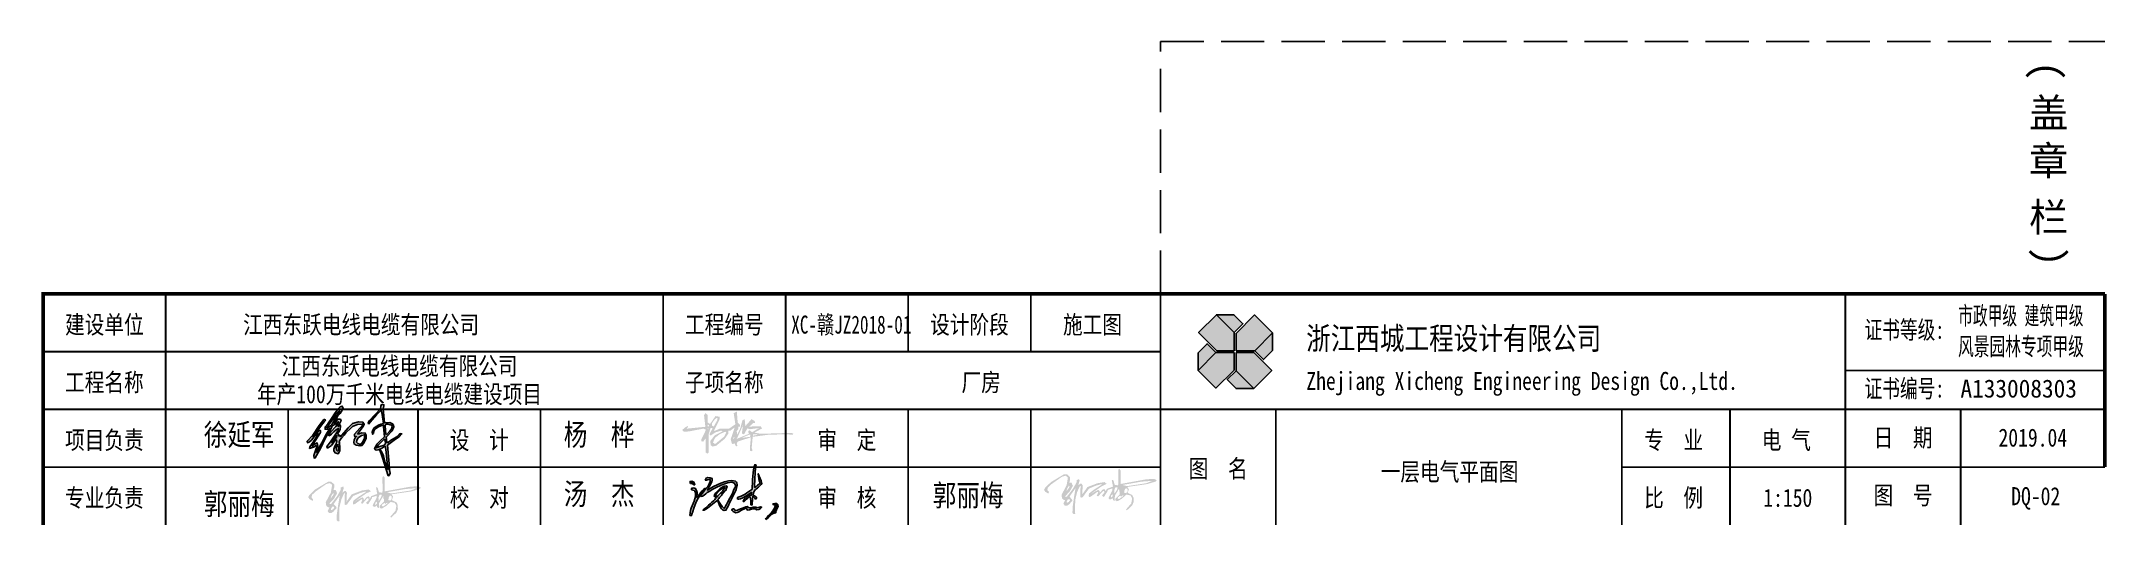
# Model space of a CAD drawing. Extents: x 7651907 to 8255021, y -2490714 to -1144618.
# Drawn here: x 8013923 to 8049736, y -1549802 to -1541396 of the extents above; entities that cross this region are included whole.
import ezdxf
from ezdxf.enums import TextEntityAlignment as Align

# ---------------------------------------------------------------- set-up
doc = ezdxf.new("R2010")
doc.units = 0
doc.header["$LTSCALE"] = 1000
doc.linetypes.add('DASH', pattern=[0.35, 0.25, -0.1])
doc.layers.get('0').update_dxf_attribs({"linetype": 'CONTINUOUS'})
for name, color, linetype in [('0_0_0', 3, 'CONTINUOUS'), ('┬Í└¬', 7, 'CONTINUOUS'), ('图框', 4, 'CONTINUOUS'), ('图框文字', 7, 'CONTINUOUS')]:
    doc.layers.add(name, color=color, linetype=linetype)
doc.styles.add('宋体', font='', dxfattribs={"width": 0.8})
doc.styles.add('黑体', font='simhei.ttf', dxfattribs={"width": 0.7})
doc.styles.get('宋体').set_extended_font_data('SimSun')

msp = doc.modelspace()

# ---------------------------------------------------------------- texts
at = {"layer": '图框文字', "ltscale": 0.1, "style": '黑体'}
for s, p in [('(', (8048712.8, -1541907.6)), (')', (8048767.1, -1545123.7))]:
    msp.add_text(s, height=500, rotation=270, dxfattribs=at).set_placement(p, align=Align.MIDDLE_CENTER)
for s, p in [('盖', (8048728.6, -1542635.9)), ('章', (8048728.6, -1543464.6)), ('栏', (8048728.6, -1544442.8))]:
    msp.add_text(s, height=500, dxfattribs=at).set_placement(p, align=Align.MIDDLE_CENTER)
at = {"layer": '图框文字', "ltscale": 0.1, "style": '宋体'}
for s, height, width, p in [('市政甲级 建筑甲级 ', 312.5, 0.6, (8048310.8, -1546302.3)), ('建设单位', 312.5, 0.8, (8015016.8, -1546458.6)), ('江西东跃电线电缆有限公司', 312.5, 0.8, (8019469.1, -1546458.6)), ('工程编号', 312.5, 0.8, (8025766.8, -1546458.6)), ('XC-赣JZ2018-01', 312.5, 0.7, (8027968.5, -1546458.6)), ('设计阶段', 312.5, 0.8, (8030016.8, -1546458.6)), ('施工图', 312.5, 0.8, (8032150.3, -1546458.6)), ('证书等级:', 312.5, 0.72, (8046227.5, -1546549)), ('风景园林专项甲级', 312.5, 0.64, (8048248.6, -1546835.1)), ('工程名称', 312.5, 0.8, (8015016.8, -1547458.6)), ('江西东跃电线电缆有限公司', 312.5, 0.8, (8020133.7, -1547176)), ('子项名称', 312.5, 0.8, (8025766.8, -1547458.6)), ('年产100万千米电线电缆建设项目', 312.5, 0.8, (8020133.7, -1547664)), ('证书编号:', 312.5, 0.72, (8046227.5, -1547566)), ('A133008303 ', 312.5, 0.95, (8048310.8, -1547566)), ('项目负责', 312.5, 0.8, (8015016.8, -1548458.6)), ('徐延军', 375, 0.8, (8017354.3, -1548396.2)), ('设  计', 312.5, 0.8, (8021516.8, -1548458.6)), ('杨  桦', 375, 0.8, (8023594.5, -1548396.2)), ('审  定', 312.5, 0.8, (8027891.8, -1548458.6)), ('专  业', 312.5, 0.8, (8042225.6, -1548458.6)), ('电 气', 312.5, 0.8, (8044181.1, -1548458.6)), ('日  期', 312.5, 0.8, (8046204.3, -1548416.1)), ('2019.04', 312.5, 0.8, (8048454.3, -1548416.1)), ('图  名', 312.5, 0.8, (8034329.3, -1548954.2)), ('专业负责', 312.5, 0.8, (8015016.8, -1549458.6)), ('郭丽梅', 375, 0.8, (8017354.3, -1549596.2)), ('校  对', 312.5, 0.8, (8021516.8, -1549458.6)), ('汤  杰', 375, 0.8, (8023594.5, -1549423.5)), ('审  核', 312.5, 0.8, (8027891.8, -1549458.6)), ('郭丽梅', 375, 0.8, (8029993.1, -1549446.2)), ('比  例', 312.5, 0.8, (8042225.6, -1549458.6)), ('1:150', 312.5, 0.8, (8044206.3, -1549458.6)), ('图  号', 312.5, 0.8, (8046204.3, -1549416.1))]:
    msp.add_text(s, height=height, dxfattribs=dict(at, width=width)).set_placement(p, align=Align.CENTER)
at = {"layer": '图框文字', "ltscale": 0.1, "style": '宋体', "width": 0.8}
for s, height, p in [('浙江西城工程设计有限公司', 390.625, (8035855.4, -1546736.9)), ('Zhejiang Xicheng Engineering Design Co.,Ltd.', 312.5, (8035857.5, -1547434))]:
    msp.add_text(s, height=height, dxfattribs=at).set_placement(p)
at = {"layer": '图框文字', "color": 1, "ltscale": 0.1, "style": '宋体', "width": 0.8}
for s, p in [('厂房', (8030219.1, -1547458.6)), ('一层电气平面图', (8038340.6, -1549006.8)), ('DQ-02', (8048505.1, -1549430.2))]:
    msp.add_text(s, height=312.5, dxfattribs=at).set_placement(p, align=Align.CENTER)

# ---------------------------------------------------------------- blocks, each defined once
blk = doc.blocks.new('标志')
at = {"layer": '图框', "ltscale": 0.1}
h = blk.add_hatch(color=251, dxfattribs=at)
h.paths.add_polyline_path([(1484421, -466010), (1484102, -466330), (1484102, -466631), (1484426, -466631), (1484734, -466323)])
h.paths.add_polyline_path([(1484067, -466008), (1483761, -466008), (1484069, -466316), (1484221, -466163)])
h.paths.add_polyline_path([(1483761, -466008), (1483453, -466317), (1483767, -466631), (1484069, -466631), (1484069, -466316)])
h.paths.add_polyline_path([(1483754, -466664), (1483601, -466511), (1483446, -466666), (1483446, -466971)])
h.paths.add_polyline_path([(1484069, -466664), (1483754, -466664), (1483446, -466971), (1483754, -467279), (1484069, -466965)])
h.paths.add_polyline_path([(1484413, -466664), (1484102, -466664), (1484102, -466979), (1484409, -467286), (1484722, -466973)])
h.paths.add_polyline_path([(1484102, -466979), (1483949, -467131), (1484103, -467286), (1484409, -467286)])
h.paths.add_polyline_path([(1484734, -466323), (1484426, -466631), (1484579, -466784), (1484734, -466629)])
blk.add_line((1484421, -466010), (1484102, -466330), dxfattribs=at)
at = {"layer": '图框', "ltscale": 0.1, "flags": 128}
for points in [[(1484069, -466631), (1483767, -466631), (1483453, -466317), (1483761, -466008), (1484069, -466316), (1484069, -466631)], [(1484069, -466316), (1484221, -466163), (1484067, -466008), (1483761, -466008)], [(1484102, -466631), (1484102, -466330), (1484421, -466010), (1484734, -466323), (1484426, -466631), (1484102, -466631)], [(1484102, -466631), (1484102, -466330), (1484421, -466010)], [(1483754, -466664), (1483601, -466511), (1483446, -466666), (1483446, -466971)], [(1484426, -466631), (1484579, -466784), (1484734, -466629), (1484734, -466323)], [(1484069, -466664), (1484069, -466965), (1483754, -467279), (1483446, -466971), (1483754, -466664), (1484069, -466664)], [(1484102, -466664), (1484102, -466979), (1483949, -467131)], [(1484102, -466979), (1483949, -467131), (1484103, -467286), (1484409, -467286)], [(1484102, -466664), (1484413, -466664), (1484722, -466973), (1484409, -467286), (1484102, -466979), (1484102, -466664)]]:
    blk.add_lwpolyline(points, dxfattribs=at)
blk = doc.blocks.new('汤杰（实）')
at = {"linetype": 'Continuous', "lineweight": 0}
h = blk.add_hatch(color=256, dxfattribs=at)
edge = h.paths.add_edge_path()
edge.add_spline(control_points=[(-6.699, 2.428), (-6.699, 2.428), (-6.699, 2.428), (-6.699, 2.428), (-6.693, 2.542), (-6.666, 2.585), (-6.569, 2.639)], knot_values=[0.269231, 0.269231, 0.269231, 0.269231, 0.288462, 0.288462, 0.288462, 0.307692, 0.307692, 0.307692, 0.307692], degree=3, periodic=0)
edge.add_spline(control_points=[(-6.569, 2.639), (-6.569, 2.639), (-6.569, 2.639), (-6.569, 2.639), (-6.569, 2.646), (-6.569, 2.651), (-6.569, 2.657)], knot_values=[0.230769, 0.230769, 0.230769, 0.230769, 0.25, 0.25, 0.25, 0.269231, 0.269231, 0.269231, 0.269231], degree=3, periodic=0)
edge.add_spline(control_points=[(-6.569, 2.657), (-6.569, 2.657), (-6.569, 2.657), (-6.569, 2.657), (-6.528, 2.667), (-6.452, 2.745), (-6.437, 2.786)], knot_values=[0.192308, 0.192308, 0.192308, 0.192308, 0.211538, 0.211538, 0.211538, 0.230769, 0.230769, 0.230769, 0.230769], degree=3, periodic=0)
edge.add_spline(control_points=[(-6.437, 2.786), (-6.437, 2.786), (-6.437, 2.786), (-6.437, 2.786), (-6.467, 2.883), (-6.503, 2.979), (-6.546, 3.073)], knot_values=[0.153846, 0.153846, 0.153846, 0.153846, 0.173077, 0.173077, 0.173077, 0.192308, 0.192308, 0.192308, 0.192308], degree=3, periodic=0)
edge.add_spline(control_points=[(-6.546, 3.073), (-6.546, 3.073), (-6.546, 3.073), (-6.546, 3.073), (-6.541, 2.987), (-6.531, 2.88), (-6.488, 2.806)], knot_values=[0.115385, 0.115385, 0.115385, 0.115385, 0.134615, 0.134615, 0.134615, 0.153846, 0.153846, 0.153846, 0.153846], degree=3, periodic=0)
edge.add_spline(control_points=[(-6.488, 2.806), (-6.488, 2.806), (-6.488, 2.806), (-6.488, 2.806), (-6.528, 2.748), (-6.594, 2.707), (-6.655, 2.664)], knot_values=[0.076923, 0.076923, 0.076923, 0.076923, 0.096154, 0.096154, 0.096154, 0.115385, 0.115385, 0.115385, 0.115385], degree=3, periodic=0)
edge.add_spline(control_points=[(-6.655, 2.664), (-6.655, 2.664), (-6.655, 2.664), (-6.655, 2.664), (-6.66, 2.702), (-6.66, 2.702), (-6.625, 3.271)], knot_values=[0.038717, 0.038717, 0.038717, 0.038717, 0.05782, 0.05782, 0.05782, 0.076923, 0.076923, 0.076923, 0.076923], degree=3, periodic=0)
edge.add_spline(control_points=[(-6.625, 3.271), (-6.625, 3.29), (-6.61, 3.326), (-6.612, 3.347)], knot_values=[0.961538, 0.961538, 0.961538, 0.961538, 0.997101, 0.997101, 0.997101, 0.997101], degree=3, periodic=0)
edge.add_spline(control_points=[(-6.612, 3.347), (-6.612, 3.347), (-6.612, 3.347), (-6.612, 3.347), (-6.627, 3.347), (-6.64, 3.347), (-6.653, 3.345)], knot_values=[0.923077, 0.923077, 0.923077, 0.923077, 0.942308, 0.942308, 0.942308, 0.961538, 0.961538, 0.961538, 0.961538], degree=3, periodic=0)
edge.add_spline(control_points=[(-6.653, 3.345), (-6.653, 3.345), (-6.653, 3.345), (-6.653, 3.345), (-6.701, 3.195), (-6.721, 2.817), (-6.729, 2.611)], knot_values=[0.884615, 0.884615, 0.884615, 0.884615, 0.903846, 0.903846, 0.903846, 0.923077, 0.923077, 0.923077, 0.923077], degree=3, periodic=0)
edge.add_spline(control_points=[(-6.729, 2.611), (-6.729, 2.611), (-6.729, 2.611), (-6.729, 2.611), (-6.864, 2.512), (-7.016, 2.408), (-7.174, 2.357)], knot_values=[0.846154, 0.846154, 0.846154, 0.846154, 0.865385, 0.865385, 0.865385, 0.884615, 0.884615, 0.884615, 0.884615], degree=3, periodic=0)
edge.add_spline(control_points=[(-7.174, 2.357), (-7.174, 2.357), (-7.174, 2.357), (-7.174, 2.357), (-7.174, 2.344), (-7.174, 2.331), (-7.174, 2.319)], knot_values=[0.807692, 0.807692, 0.807692, 0.807692, 0.826923, 0.826923, 0.826923, 0.846154, 0.846154, 0.846154, 0.846154], degree=3, periodic=0)
edge.add_spline(control_points=[(-7.174, 2.319), (-7.174, 2.319), (-7.174, 2.319), (-7.174, 2.319), (-7.1, 2.26), (-6.775, 2.499), (-6.747, 2.517)], knot_values=[0.769231, 0.769231, 0.769231, 0.769231, 0.788462, 0.788462, 0.788462, 0.807692, 0.807692, 0.807692, 0.807692], degree=3, periodic=0)
edge.add_spline(control_points=[(-6.747, 2.517), (-6.747, 2.517), (-6.747, 2.517), (-6.747, 2.517), (-6.749, 2.486), (-6.752, 2.456), (-6.754, 2.423)], knot_values=[0.730769, 0.730769, 0.730769, 0.730769, 0.75, 0.75, 0.75, 0.769231, 0.769231, 0.769231, 0.769231], degree=3, periodic=0)
edge.add_spline(control_points=[(-6.754, 2.423), (-6.754, 2.423), (-6.754, 2.423), (-6.754, 2.423), (-6.775, 2.428), (-6.795, 2.43), (-6.815, 2.433)], knot_values=[0.692308, 0.692308, 0.692308, 0.692308, 0.711538, 0.711538, 0.711538, 0.730769, 0.730769, 0.730769, 0.730769], degree=3, periodic=0)
edge.add_spline(control_points=[(-6.815, 2.433), (-6.815, 2.433), (-6.815, 2.433), (-6.815, 2.433), (-6.864, 2.405), (-7.003, 2.293), (-7.003, 2.243)], knot_values=[0.653846, 0.653846, 0.653846, 0.653846, 0.673077, 0.673077, 0.673077, 0.692308, 0.692308, 0.692308, 0.692308], degree=3, periodic=0)
edge.add_spline(control_points=[(-7.003, 2.243), (-7.003, 2.243), (-7.003, 2.243), (-7.003, 2.243), (-6.998, 2.24), (-6.991, 2.237), (-6.983, 2.232)], knot_values=[0.615385, 0.615385, 0.615385, 0.615385, 0.634615, 0.634615, 0.634615, 0.653846, 0.653846, 0.653846, 0.653846], degree=3, periodic=0)
edge.add_spline(control_points=[(-6.983, 2.232), (-6.983, 2.232), (-6.983, 2.232), (-6.983, 2.232), (-6.93, 2.283), (-6.876, 2.331), (-6.82, 2.38)], knot_values=[0.576923, 0.576923, 0.576923, 0.576923, 0.596154, 0.596154, 0.596154, 0.615385, 0.615385, 0.615385, 0.615385], degree=3, periodic=0)
edge.add_spline(control_points=[(-6.82, 2.38), (-6.82, 2.38), (-6.82, 2.38), (-6.82, 2.38), (-6.81, 2.38), (-6.8, 2.377), (-6.79, 2.375)], knot_values=[0.538462, 0.538462, 0.538462, 0.538462, 0.557692, 0.557692, 0.557692, 0.576923, 0.576923, 0.576923, 0.576923], degree=3, periodic=0)
edge.add_spline(control_points=[(-6.79, 2.375), (-6.79, 2.375), (-6.79, 2.375), (-6.79, 2.375), (-6.767, 2.301), (-6.77, 2.22), (-6.767, 2.141)], knot_values=[0.5, 0.5, 0.5, 0.5, 0.519231, 0.519231, 0.519231, 0.538462, 0.538462, 0.538462, 0.538462], degree=3, periodic=0)
edge.add_spline(control_points=[(-6.767, 2.141), (-6.767, 2.141), (-6.767, 2.141), (-6.767, 2.141), (-6.754, 2.131), (-6.754, 2.131), (-6.729, 2.136)], knot_values=[0.461538, 0.461538, 0.461538, 0.461538, 0.480769, 0.480769, 0.480769, 0.5, 0.5, 0.5, 0.5], degree=3, periodic=0)
edge.add_spline(control_points=[(-6.729, 2.136), (-6.729, 2.136), (-6.729, 2.136), (-6.729, 2.136), (-6.724, 2.222), (-6.716, 2.309), (-6.709, 2.395)], knot_values=[0.423077, 0.423077, 0.423077, 0.423077, 0.442308, 0.442308, 0.442308, 0.461538, 0.461538, 0.461538, 0.461538], degree=3, periodic=0)
edge.add_spline(control_points=[(-6.709, 2.395), (-6.709, 2.395), (-6.709, 2.395), (-6.709, 2.395), (-6.671, 2.377), (-6.658, 2.349), (-6.633, 2.314)], knot_values=[0.384615, 0.384615, 0.384615, 0.384615, 0.403846, 0.403846, 0.403846, 0.423077, 0.423077, 0.423077, 0.423077], degree=3, periodic=0)
edge.add_spline(control_points=[(-6.633, 2.314), (-6.633, 2.314), (-6.633, 2.314), (-6.633, 2.314), (-6.62, 2.321), (-6.607, 2.326), (-6.594, 2.331)], knot_values=[0.346154, 0.346154, 0.346154, 0.346154, 0.365385, 0.365385, 0.365385, 0.384615, 0.384615, 0.384615, 0.384615], degree=3, periodic=0)
edge.add_spline(control_points=[(-6.594, 2.331), (-6.594, 2.331), (-6.594, 2.331), (-6.594, 2.331), (-6.594, 2.395), (-6.645, 2.403), (-6.699, 2.428)], knot_values=[0.307692, 0.307692, 0.307692, 0.307692, 0.326923, 0.326923, 0.326923, 0.346154, 0.346154, 0.346154, 0.346154], degree=3, periodic=0)
h = blk.add_hatch(color=256, dxfattribs=at)
edge = h.paths.add_edge_path()
edge.add_spline(control_points=[(-8.555, 1.813), (-8.53, 1.889), (-8.378, 2.428), (-8.271, 2.428)], knot_values=[0.7, 0.7, 0.7, 0.7, 0.8, 0.8, 0.8, 0.8], degree=3, periodic=0)
edge.add_spline(control_points=[(-8.271, 2.428), (-8.245, 2.463), (-8.219, 2.499), (-8.193, 2.534)], knot_values=[0, 0, 0, 0, 0.020833, 0.020833, 0.020833, 0.020833], degree=3, periodic=0)
edge.add_spline(control_points=[(-8.193, 2.534), (-8.167, 2.57), (-8.14, 2.604), (-8.113, 2.639)], knot_values=[0.020833, 0.020833, 0.020833, 0.020833, 0.041667, 0.041667, 0.041667, 0.041667], degree=3, periodic=0)
edge.add_spline(control_points=[(-8.113, 2.639), (-8.228, 2.662), (-8.332, 2.367), (-8.4, 2.367)], knot_values=[0.5, 0.5, 0.5, 0.5, 0.6, 0.6, 0.6, 0.6], degree=3, periodic=0)
edge.add_spline(control_points=[(-8.4, 2.367), (-8.38, 2.494), (-8.37, 2.542), (-8.446, 2.641)], knot_values=[0.4, 0.4, 0.4, 0.4, 0.5, 0.5, 0.5, 0.5], degree=3, periodic=0)
edge.add_spline(control_points=[(-8.446, 2.641), (-8.482, 2.644), (-8.517, 2.654), (-8.548, 2.639)], knot_values=[0.3, 0.3, 0.3, 0.3, 0.4, 0.4, 0.4, 0.4], degree=3, periodic=0)
edge.add_spline(control_points=[(-8.548, 2.639), (-8.55, 2.624), (-8.553, 2.608), (-8.553, 2.593)], knot_values=[0.2, 0.2, 0.2, 0.2, 0.3, 0.3, 0.3, 0.3], degree=3, periodic=0)
edge.add_spline(control_points=[(-8.553, 2.593), (-8.489, 2.563), (-8.459, 2.583), (-8.436, 2.504)], knot_values=[0.1, 0.1, 0.1, 0.1, 0.2, 0.2, 0.2, 0.2], degree=3, periodic=0)
edge.add_spline(control_points=[(-8.436, 2.504), (-8.436, 2.469), (-8.436, 2.433), (-8.436, 2.395)], knot_values=[0, 0, 0, 0, 0.1, 0.1, 0.1, 0.1], degree=3, periodic=0)
edge.add_spline(control_points=[(-8.436, 2.395), (-8.474, 2.202), (-8.604, 2.016), (-8.604, 1.823)], knot_values=[0.9, 0.9, 0.9, 0.9, 1, 1, 1, 1], degree=3, periodic=0)
edge.add_spline(control_points=[(-8.604, 1.823), (-8.588, 1.821), (-8.573, 1.818), (-8.555, 1.813)], knot_values=[0.8, 0.8, 0.8, 0.8, 0.9, 0.9, 0.9, 0.9], degree=3, periodic=0)
h = blk.add_hatch(color=256, dxfattribs=at)
edge = h.paths.add_edge_path()
edge.add_spline(control_points=[(-8.459, 2.745), (-8.459, 2.745), (-8.459, 2.745), (-8.459, 2.745), (-8.459, 2.824), (-8.52, 2.87), (-8.596, 2.844)], knot_values=[0.5, 0.5, 0.5, 0.5, 0.625, 0.625, 0.625, 0.75, 0.75, 0.75, 0.75], degree=3, periodic=0)
edge.add_spline(control_points=[(-8.596, 2.844), (-8.596, 2.844), (-8.596, 2.844), (-8.596, 2.844), (-8.596, 2.806), (-8.596, 2.806), (-8.583, 2.784)], knot_values=[0.25, 0.25, 0.25, 0.25, 0.375, 0.375, 0.375, 0.5, 0.5, 0.5, 0.5], degree=3, periodic=0)
edge.add_spline(control_points=[(-8.583, 2.784), (-8.583, 2.784), (-8.583, 2.784), (-8.583, 2.784), (-8.543, 2.773), (-8.502, 2.773), (-8.482, 2.733)], knot_values=[0, 0, 0, 0, 0.125, 0.125, 0.125, 0.25, 0.25, 0.25, 0.25], degree=3, periodic=0)
edge.add_spline(control_points=[(-8.482, 2.733), (-8.474, 2.738), (-8.466, 2.743), (-8.459, 2.745)], knot_values=[0.75, 0.75, 0.75, 0.75, 1, 1, 1, 1], degree=3, periodic=0)
h = blk.add_hatch(color=256, dxfattribs=at)
edge = h.paths.add_edge_path()
edge.add_spline(control_points=[(-7.516, 2.585), (-7.516, 2.585), (-7.516, 2.585), (-7.516, 2.585), (-7.504, 2.621), (-7.491, 2.657), (-7.478, 2.692)], knot_values=[0.625, 0.625, 0.625, 0.625, 0.645833, 0.645833, 0.645833, 0.666667, 0.666667, 0.666667, 0.666667], degree=3, periodic=0)
edge.add_spline(control_points=[(-7.478, 2.692), (-7.478, 2.692), (-7.478, 2.692), (-7.478, 2.692), (-7.552, 2.794), (-7.872, 2.507), (-7.872, 2.392)], knot_values=[0.583333, 0.583333, 0.583333, 0.583333, 0.604167, 0.604167, 0.604167, 0.625, 0.625, 0.625, 0.625], degree=3, periodic=0)
edge.add_spline(control_points=[(-7.872, 2.392), (-7.872, 2.392), (-7.872, 2.392), (-7.872, 2.392), (-7.839, 2.387), (-7.814, 2.377), (-7.814, 2.339)], knot_values=[0.541667, 0.541667, 0.541667, 0.541667, 0.5625, 0.5625, 0.5625, 0.583333, 0.583333, 0.583333, 0.583333], degree=3, periodic=0)
edge.add_spline(control_points=[(-7.814, 2.339), (-7.814, 2.339), (-7.814, 2.339), (-7.814, 2.339), (-7.831, 2.334), (-7.831, 2.334), (-7.892, 2.263)], knot_values=[0.5, 0.5, 0.5, 0.5, 0.520833, 0.520833, 0.520833, 0.541667, 0.541667, 0.541667, 0.541667], degree=3, periodic=0)
edge.add_spline(control_points=[(-7.892, 2.263), (-7.892, 2.263), (-7.892, 2.263), (-7.892, 2.263), (-8.027, 2.136), (-8.167, 2.024), (-8.21, 1.978)], knot_values=[0.458333, 0.458333, 0.458333, 0.458333, 0.479167, 0.479167, 0.479167, 0.5, 0.5, 0.5, 0.5], degree=3, periodic=0)
edge.add_spline(control_points=[(-8.21, 1.978), (-8.21, 1.978), (-8.21, 1.978), (-8.21, 1.978), (-8.2, 1.978), (-8.187, 1.978), (-8.174, 1.976)], knot_values=[0.416667, 0.416667, 0.416667, 0.416667, 0.4375, 0.4375, 0.4375, 0.458333, 0.458333, 0.458333, 0.458333], degree=3, periodic=0)
edge.add_spline(control_points=[(-8.174, 1.976), (-8.174, 1.976), (-8.174, 1.976), (-8.174, 1.976), (-8.027, 2.055), (-7.915, 2.184), (-7.773, 2.273)], knot_values=[0.375, 0.375, 0.375, 0.375, 0.395833, 0.395833, 0.395833, 0.416667, 0.416667, 0.416667, 0.416667], degree=3, periodic=0)
edge.add_spline(control_points=[(-7.773, 2.273), (-7.773, 2.273), (-7.773, 2.273), (-7.773, 2.273), (-7.725, 2.169), (-7.674, 1.925), (-7.519, 1.976)], knot_values=[0.333333, 0.333333, 0.333333, 0.333333, 0.354167, 0.354167, 0.354167, 0.375, 0.375, 0.375, 0.375], degree=3, periodic=0)
edge.add_spline(control_points=[(-7.519, 1.976), (-7.519, 1.976), (-7.519, 1.976), (-7.519, 1.976), (-7.42, 2.174), (-7.321, 2.372), (-7.222, 2.568)], knot_values=[0.291667, 0.291667, 0.291667, 0.291667, 0.3125, 0.3125, 0.3125, 0.333333, 0.333333, 0.333333, 0.333333], degree=3, periodic=0)
edge.add_spline(control_points=[(-7.222, 2.568), (-7.222, 2.568), (-7.222, 2.568), (-7.222, 2.568), (-7.189, 2.662), (-7.138, 2.781), (-7.235, 2.855)], knot_values=[0.25, 0.25, 0.25, 0.25, 0.270833, 0.270833, 0.270833, 0.291667, 0.291667, 0.291667, 0.291667], degree=3, periodic=0)
edge.add_spline(control_points=[(-7.235, 2.855), (-7.235, 2.855), (-7.235, 2.855), (-7.235, 2.855), (-7.494, 2.928), (-7.859, 2.705), (-8.078, 2.585)], knot_values=[0.208333, 0.208333, 0.208333, 0.208333, 0.229167, 0.229167, 0.229167, 0.25, 0.25, 0.25, 0.25], degree=3, periodic=0)
edge.add_spline(control_points=[(-8.078, 2.585), (-8.078, 2.585), (-8.078, 2.585), (-8.078, 2.585), (-8.017, 2.71), (-7.93, 2.786), (-7.93, 2.931)], knot_values=[0.166667, 0.166667, 0.166667, 0.166667, 0.1875, 0.1875, 0.1875, 0.208333, 0.208333, 0.208333, 0.208333], degree=3, periodic=0)
edge.add_spline(control_points=[(-7.93, 2.931), (-7.93, 2.931), (-7.93, 2.931), (-7.93, 2.931), (-7.991, 2.971), (-8.141, 2.994), (-8.141, 2.885)], knot_values=[0.125, 0.125, 0.125, 0.125, 0.145833, 0.145833, 0.145833, 0.166667, 0.166667, 0.166667, 0.166667], degree=3, periodic=0)
edge.add_spline(control_points=[(-8.141, 2.885), (-8.141, 2.885), (-8.141, 2.885), (-8.141, 2.885), (-8.098, 2.88), (-8.042, 2.903), (-7.994, 2.903)], knot_values=[0.083333, 0.083333, 0.083333, 0.083333, 0.104167, 0.104167, 0.104167, 0.125, 0.125, 0.125, 0.125], degree=3, periodic=0)
edge.add_spline(control_points=[(-7.994, 2.903), (-7.994, 2.903), (-7.994, 2.903), (-7.994, 2.903), (-7.966, 2.834), (-8.06, 2.697), (-8.113, 2.639)], knot_values=[0.041667, 0.041667, 0.041667, 0.041667, 0.0625, 0.0625, 0.0625, 0.083333, 0.083333, 0.083333, 0.083333], degree=3, periodic=0)
edge.add_spline(control_points=[(-8.113, 2.639), (-8.113, 2.639), (-8.113, 2.639), (-8.113, 2.639), (-8.167, 2.57), (-8.22, 2.499), (-8.271, 2.428)], knot_values=[0, 0, 0, 0, 0.020833, 0.020833, 0.020833, 0.041667, 0.041667, 0.041667, 0.041667], degree=3, periodic=0)
edge.add_spline(control_points=[(-8.271, 2.428), (-8.278, 2.408), (-8.278, 2.408), (-8.271, 2.387)], knot_values=[0.958333, 0.958333, 0.958333, 0.958333, 1, 1, 1, 1], degree=3, periodic=0)
edge.add_spline(control_points=[(-8.271, 2.387), (-8.271, 2.387), (-8.271, 2.387), (-8.271, 2.387), (-8.212, 2.377), (-8.129, 2.474), (-8.085, 2.507)], knot_values=[0.916667, 0.916667, 0.916667, 0.916667, 0.9375, 0.9375, 0.9375, 0.958333, 0.958333, 0.958333, 0.958333], degree=3, periodic=0)
edge.add_spline(control_points=[(-8.085, 2.507), (-8.085, 2.507), (-8.085, 2.507), (-8.085, 2.507), (-7.984, 2.56), (-7.224, 3.038), (-7.224, 2.7)], knot_values=[0.875, 0.875, 0.875, 0.875, 0.895833, 0.895833, 0.895833, 0.916667, 0.916667, 0.916667, 0.916667], degree=3, periodic=0)
edge.add_spline(control_points=[(-7.224, 2.7), (-7.224, 2.7), (-7.224, 2.7), (-7.224, 2.7), (-7.265, 2.626), (-7.265, 2.626), (-7.323, 2.484)], knot_values=[0.833333, 0.833333, 0.833333, 0.833333, 0.854167, 0.854167, 0.854167, 0.875, 0.875, 0.875, 0.875], degree=3, periodic=0)
edge.add_spline(control_points=[(-7.323, 2.484), (-7.323, 2.484), (-7.323, 2.484), (-7.323, 2.484), (-7.555, 2.042), (-7.555, 2.042), (-7.572, 2.027)], knot_values=[0.791667, 0.791667, 0.791667, 0.791667, 0.8125, 0.8125, 0.8125, 0.833333, 0.833333, 0.833333, 0.833333], degree=3, periodic=0)
edge.add_spline(control_points=[(-7.572, 2.027), (-7.572, 2.027), (-7.572, 2.027), (-7.572, 2.027), (-7.656, 2.118), (-7.707, 2.189), (-7.76, 2.303)], knot_values=[0.75, 0.75, 0.75, 0.75, 0.770833, 0.770833, 0.770833, 0.791667, 0.791667, 0.791667, 0.791667], degree=3, periodic=0)
edge.add_spline(control_points=[(-7.76, 2.303), (-7.76, 2.303), (-7.76, 2.303), (-7.76, 2.303), (-7.72, 2.357), (-7.72, 2.357), (-7.651, 2.423)], knot_values=[0.708333, 0.708333, 0.708333, 0.708333, 0.729167, 0.729167, 0.729167, 0.75, 0.75, 0.75, 0.75], degree=3, periodic=0)
edge.add_spline(control_points=[(-7.651, 2.423), (-7.651, 2.423), (-7.651, 2.423), (-7.651, 2.423), (-7.631, 2.448), (-7.562, 2.57), (-7.516, 2.585)], knot_values=[0.666667, 0.666667, 0.666667, 0.666667, 0.6875, 0.6875, 0.6875, 0.708333, 0.708333, 0.708333, 0.708333], degree=3, periodic=0)
edge = h.paths.add_edge_path(flags=16)
edge.add_spline(control_points=[(-7.542, 2.664), (-7.638, 2.535), (-7.638, 2.535), (-7.643, 2.512), (-7.643, 2.512), (-7.643, 2.512), (-7.643, 2.512)], knot_values=[0.5, 0.5, 0.5, 0.5, 0.625, 0.625, 0.625, 0.75, 0.75, 0.75, 0.75], degree=3, periodic=0)
edge.add_spline(control_points=[(-7.643, 2.512), (-7.687, 2.512), (-7.76, 2.403), (-7.788, 2.372)], knot_values=[0.75, 0.75, 0.75, 0.75, 1, 1, 1, 1], degree=3, periodic=0)
edge.add_spline(control_points=[(-7.788, 2.372), (-7.803, 2.395), (-7.816, 2.418), (-7.829, 2.438), (-7.829, 2.438), (-7.829, 2.438), (-7.829, 2.438)], knot_values=[0, 0, 0, 0, 0.125, 0.125, 0.125, 0.25, 0.25, 0.25, 0.25], degree=3, periodic=0)
edge.add_spline(control_points=[(-7.829, 2.438), (-7.819, 2.494), (-7.593, 2.69), (-7.542, 2.664), (-7.542, 2.664), (-7.542, 2.664), (-7.542, 2.664)], knot_values=[0.25, 0.25, 0.25, 0.25, 0.375, 0.375, 0.375, 0.5, 0.5, 0.5, 0.5], degree=3, periodic=0)
h = blk.add_hatch(color=256, dxfattribs=at)
edge = h.paths.add_edge_path()
edge.add_spline(control_points=[(-7.222, 1.902), (-7.123, 1.902), (-7.014, 2.027), (-6.899, 2.039)], knot_values=[0.9, 0.9, 0.9, 0.9, 1, 1, 1, 1], degree=3, periodic=0)
edge.add_spline(control_points=[(-6.899, 2.039), (-6.899, 2.039), (-6.899, 2.039), (-6.899, 2.039), (-6.894, 2.011), (-6.894, 2.011), (-6.871, 1.983)], knot_values=[0.8, 0.8, 0.8, 0.8, 0.85, 0.85, 0.85, 0.9, 0.9, 0.9, 0.9], degree=3, periodic=0)
edge.add_spline(control_points=[(-6.871, 1.983), (-6.871, 1.983), (-6.871, 1.983), (-6.871, 1.983), (-6.787, 1.983), (-6.716, 2.039), (-6.635, 2.024)], knot_values=[0.7, 0.7, 0.7, 0.7, 0.75, 0.75, 0.75, 0.8, 0.8, 0.8, 0.8], degree=3, periodic=0)
edge.add_spline(control_points=[(-6.635, 2.024), (-6.635, 2.024), (-6.635, 2.024), (-6.635, 2.024), (-6.587, 1.95), (-6.47, 2.011), (-6.439, 2.075)], knot_values=[0.6, 0.6, 0.6, 0.6, 0.65, 0.65, 0.65, 0.7, 0.7, 0.7, 0.7], degree=3, periodic=0)
edge.add_spline(control_points=[(-6.439, 2.075), (-6.439, 2.075), (-6.439, 2.075), (-6.439, 2.075), (-6.485, 2.085), (-6.533, 2.052), (-6.582, 2.052)], knot_values=[0.5, 0.5, 0.5, 0.5, 0.55, 0.55, 0.55, 0.6, 0.6, 0.6, 0.6], degree=3, periodic=0)
edge.add_spline(control_points=[(-6.582, 2.052), (-6.582, 2.052), (-6.582, 2.052), (-6.582, 2.052), (-6.683, 2.113), (-6.785, 1.994), (-6.879, 2.088)], knot_values=[0.4, 0.4, 0.4, 0.4, 0.45, 0.45, 0.45, 0.5, 0.5, 0.5, 0.5], degree=3, periodic=0)
edge.add_spline(control_points=[(-6.879, 2.088), (-6.879, 2.088), (-6.879, 2.088), (-6.879, 2.088), (-6.986, 2.065), (-7.171, 1.958), (-7.25, 1.976)], knot_values=[0.3, 0.3, 0.3, 0.3, 0.35, 0.35, 0.35, 0.4, 0.4, 0.4, 0.4], degree=3, periodic=0)
edge.add_spline(control_points=[(-7.25, 1.976), (-7.25, 1.976), (-7.25, 1.976), (-7.25, 1.976), (-7.255, 1.989), (-7.26, 1.999), (-7.262, 2.009)], knot_values=[0.2, 0.2, 0.2, 0.2, 0.25, 0.25, 0.25, 0.3, 0.3, 0.3, 0.3], degree=3, periodic=0)
edge.add_spline(control_points=[(-7.262, 2.009), (-7.262, 2.009), (-7.262, 2.009), (-7.262, 2.009), (-7.301, 2.019), (-7.311, 2.024), (-7.341, 2.004)], knot_values=[0.1, 0.1, 0.1, 0.1, 0.15, 0.15, 0.15, 0.2, 0.2, 0.2, 0.2], degree=3, periodic=0)
edge.add_spline(control_points=[(-7.341, 2.004), (-7.341, 2.004), (-7.341, 2.004), (-7.341, 2.004), (-7.341, 1.948), (-7.265, 1.917), (-7.222, 1.902)], knot_values=[0, 0, 0, 0, 0.05, 0.05, 0.05, 0.1, 0.1, 0.1, 0.1], degree=3, periodic=0)
h = blk.add_hatch(color=256, dxfattribs=at)
edge = h.paths.add_edge_path()
edge.add_spline(control_points=[(-6.02, 1.95), (-6.02, 1.95), (-6.02, 1.95), (-6.02, 1.95), (-6.015, 1.953), (-6.01, 1.955), (-6.005, 1.958)], knot_values=[0.666667, 0.666667, 0.666667, 0.666667, 0.722222, 0.722222, 0.722222, 0.777778, 0.777778, 0.777778, 0.777778], degree=3, periodic=0)
edge.add_spline(control_points=[(-6.005, 1.958), (-6.005, 1.958), (-6.005, 1.958), (-6.005, 1.958), (-5.998, 1.989), (-5.998, 1.989), (-5.944, 2.093)], knot_values=[0.555556, 0.555556, 0.555556, 0.555556, 0.611111, 0.611111, 0.611111, 0.666667, 0.666667, 0.666667, 0.666667], degree=3, periodic=0)
edge.add_spline(control_points=[(-5.944, 2.093), (-5.944, 2.093), (-5.944, 2.093), (-5.944, 2.093), (-5.931, 2.189), (-6.028, 2.194), (-6.099, 2.171)], knot_values=[0.444444, 0.444444, 0.444444, 0.444444, 0.5, 0.5, 0.5, 0.555556, 0.555556, 0.555556, 0.555556], degree=3, periodic=0)
edge.add_spline(control_points=[(-6.099, 2.171), (-6.099, 2.171), (-6.099, 2.171), (-6.099, 2.171), (-6.099, 2.164), (-6.099, 2.156), (-6.097, 2.149)], knot_values=[0.333333, 0.333333, 0.333333, 0.333333, 0.388889, 0.388889, 0.388889, 0.444444, 0.444444, 0.444444, 0.444444], degree=3, periodic=0)
edge.add_spline(control_points=[(-6.097, 2.149), (-6.097, 2.149), (-6.097, 2.149), (-6.097, 2.149), (-6.074, 2.141), (-6.051, 2.131), (-6.028, 2.121)], knot_values=[0.222222, 0.222222, 0.222222, 0.222222, 0.277778, 0.277778, 0.277778, 0.333333, 0.333333, 0.333333, 0.333333], degree=3, periodic=0)
edge.add_spline(control_points=[(-6.028, 2.121), (-6.028, 2.121), (-6.028, 2.121), (-6.028, 2.121), (-6.064, 1.978), (-6.219, 1.836), (-6.318, 1.729)], knot_values=[0.111111, 0.111111, 0.111111, 0.111111, 0.166667, 0.166667, 0.166667, 0.222222, 0.222222, 0.222222, 0.222222], degree=3, periodic=0)
edge.add_spline(control_points=[(-6.318, 1.729), (-6.318, 1.729), (-6.318, 1.729), (-6.318, 1.729), (-6.325, 1.707), (-6.325, 1.707), (-6.32, 1.696)], knot_values=[0, 0, 0, 0, 0.055556, 0.055556, 0.055556, 0.111111, 0.111111, 0.111111, 0.111111], degree=3, periodic=0)
edge.add_spline(control_points=[(-6.32, 1.696), (-6.229, 1.752), (-6.119, 1.915), (-6.018, 1.895)], knot_values=[0.888889, 0.888889, 0.888889, 0.888889, 1, 1, 1, 1], degree=3, periodic=0)
edge.add_spline(control_points=[(-6.018, 1.895), (-6.018, 1.895), (-6.018, 1.895), (-6.018, 1.895), (-6.02, 1.915), (-6.02, 1.933), (-6.02, 1.95)], knot_values=[0.777778, 0.777778, 0.777778, 0.777778, 0.833333, 0.833333, 0.833333, 0.888889, 0.888889, 0.888889, 0.888889], degree=3, periodic=0)
at = {"layer": '┬Í└¬'}
for points, knots in [([(-6.625, 3.271), (-6.66, 2.702), (-6.66, 2.702), (-6.655, 2.664), (-6.655, 2.664), (-6.594, 2.707), (-6.528, 2.748), (-6.488, 2.806), (-6.488, 2.806), (-6.531, 2.88), (-6.541, 2.987), (-6.546, 3.073), (-6.546, 3.073), (-6.503, 2.979), (-6.467, 2.883), (-6.437, 2.786), (-6.437, 2.786), (-6.452, 2.745), (-6.528, 2.667), (-6.569, 2.657), (-6.569, 2.657), (-6.569, 2.651), (-6.569, 2.646), (-6.569, 2.639), (-6.569, 2.639), (-6.666, 2.585), (-6.693, 2.542), (-6.699, 2.428), (-6.699, 2.428), (-6.645, 2.403), (-6.594, 2.395), (-6.594, 2.331), (-6.594, 2.331), (-6.607, 2.326), (-6.62, 2.321), (-6.633, 2.314), (-6.633, 2.314), (-6.658, 2.349), (-6.671, 2.377), (-6.709, 2.395), (-6.709, 2.395), (-6.716, 2.309), (-6.724, 2.222), (-6.729, 2.136), (-6.729, 2.136), (-6.754, 2.131), (-6.754, 2.131), (-6.767, 2.141), (-6.767, 2.141), (-6.77, 2.22), (-6.767, 2.301), (-6.79, 2.375), (-6.79, 2.375), (-6.8, 2.377), (-6.81, 2.38), (-6.82, 2.38), (-6.82, 2.38), (-6.876, 2.331), (-6.93, 2.283), (-6.983, 2.232), (-6.983, 2.232), (-6.991, 2.237), (-6.998, 2.24), (-7.003, 2.243), (-7.003, 2.243), (-7.003, 2.293), (-6.864, 2.405), (-6.815, 2.433), (-6.815, 2.433), (-6.795, 2.43), (-6.775, 2.428), (-6.754, 2.423), (-6.754, 2.423), (-6.752, 2.456), (-6.749, 2.486), (-6.747, 2.517), (-6.747, 2.517), (-6.775, 2.499), (-7.1, 2.26), (-7.174, 2.319), (-7.174, 2.319), (-7.174, 2.331), (-7.174, 2.344), (-7.174, 2.357), (-7.174, 2.357), (-7.016, 2.408), (-6.864, 2.512), (-6.729, 2.611), (-6.729, 2.611), (-6.721, 2.817), (-6.701, 3.195), (-6.653, 3.345), (-6.653, 3.345), (-6.64, 3.347), (-6.627, 3.347), (-6.612, 3.347), (-6.612, 3.347), (-6.61, 3.326), (-6.625, 3.29), (-6.625, 3.271)], [0.0387175, 0.0387175, 0.0387175, 0.0387175, 0.0769231, 0.0769231, 0.0769231, 0.0769231, 0.1153846, 0.1153846, 0.1153846, 0.1153846, 0.1538462, 0.1538462, 0.1538462, 0.1538462, 0.1923077, 0.1923077, 0.1923077, 0.1923077, 0.2307692, 0.2307692, 0.2307692, 0.2307692, 0.2692308, 0.2692308, 0.2692308, 0.2692308, 0.3076923, 0.3076923, 0.3076923, 0.3076923, 0.3461538, 0.3461538, 0.3461538, 0.3461538, 0.3846154, 0.3846154, 0.3846154, 0.3846154, 0.4230769, 0.4230769, 0.4230769, 0.4230769, 0.4615385, 0.4615385, 0.4615385, 0.4615385, 0.5, 0.5, 0.5, 0.5, 0.5384615, 0.5384615, 0.5384615, 0.5384615, 0.5769231, 0.5769231, 0.5769231, 0.5769231, 0.6153846, 0.6153846, 0.6153846, 0.6153846, 0.6538462, 0.6538462, 0.6538462, 0.6538462, 0.6923077, 0.6923077, 0.6923077, 0.6923077, 0.7307692, 0.7307692, 0.7307692, 0.7307692, 0.7692308, 0.7692308, 0.7692308, 0.7692308, 0.8076923, 0.8076923, 0.8076923, 0.8076923, 0.8461538, 0.8461538, 0.8461538, 0.8461539, 0.8846154, 0.8846154, 0.8846154, 0.8846154, 0.9230769, 0.9230769, 0.9230769, 0.9230769, 0.9615385, 0.9615385, 0.9615385, 0.9615385, 0.9971012, 0.9971012, 0.9971012, 0.9971012]), ([(-8.436, 2.395), (-8.436, 2.433), (-8.436, 2.469), (-8.436, 2.504), (-8.436, 2.504), (-8.459, 2.583), (-8.489, 2.563), (-8.553, 2.593), (-8.553, 2.593), (-8.553, 2.608), (-8.55, 2.624), (-8.548, 2.639), (-8.548, 2.639), (-8.517, 2.654), (-8.482, 2.644), (-8.446, 2.641), (-8.446, 2.641), (-8.37, 2.542), (-8.38, 2.494), (-8.4, 2.367), (-8.4, 2.367), (-8.332, 2.367), (-8.228, 2.662), (-8.113, 2.639), (-8.113, 2.639), (-8.167, 2.57), (-8.22, 2.499), (-8.271, 2.428), (-8.271, 2.428), (-8.378, 2.428), (-8.53, 1.889), (-8.555, 1.813), (-8.555, 1.813), (-8.573, 1.818), (-8.588, 1.821), (-8.604, 1.823), (-8.604, 1.823), (-8.604, 2.016), (-8.474, 2.202), (-8.436, 2.395)], [0, 0, 0, 0, 0.1, 0.1, 0.1, 0.1, 0.2, 0.2, 0.2, 0.2, 0.3, 0.3, 0.3, 0.3, 0.4, 0.4, 0.4, 0.4, 0.5, 0.5, 0.5, 0.5, 0.6, 0.6, 0.6, 0.6, 0.7, 0.7, 0.7, 0.7, 0.8, 0.8, 0.8, 0.8, 0.9, 0.9, 0.9, 0.9, 1, 1, 1, 1]), ([(-8.482, 2.733), (-8.502, 2.773), (-8.543, 2.773), (-8.583, 2.784), (-8.583, 2.784), (-8.596, 2.806), (-8.596, 2.806), (-8.596, 2.844), (-8.596, 2.844), (-8.52, 2.87), (-8.459, 2.824), (-8.459, 2.745), (-8.459, 2.745), (-8.466, 2.743), (-8.474, 2.738), (-8.482, 2.733)], [0, 0, 0, 0, 0.25, 0.25, 0.25, 0.25, 0.5, 0.5, 0.5, 0.5, 0.75, 0.75, 0.75, 0.75, 1, 1, 1, 1]), ([(-8.271, 2.428), (-8.22, 2.499), (-8.167, 2.57), (-8.113, 2.639), (-8.113, 2.639), (-8.06, 2.697), (-7.966, 2.834), (-7.994, 2.903), (-7.994, 2.903), (-8.042, 2.903), (-8.098, 2.88), (-8.141, 2.885), (-8.141, 2.885), (-8.141, 2.994), (-7.991, 2.971), (-7.93, 2.931), (-7.93, 2.931), (-7.93, 2.786), (-8.017, 2.71), (-8.078, 2.585), (-8.078, 2.585), (-7.859, 2.705), (-7.494, 2.928), (-7.235, 2.855), (-7.235, 2.855), (-7.138, 2.781), (-7.189, 2.662), (-7.222, 2.568), (-7.222, 2.568), (-7.321, 2.372), (-7.42, 2.174), (-7.519, 1.976), (-7.519, 1.976), (-7.674, 1.925), (-7.725, 2.169), (-7.773, 2.273), (-7.773, 2.273), (-7.915, 2.184), (-8.027, 2.055), (-8.174, 1.976), (-8.174, 1.976), (-8.187, 1.978), (-8.2, 1.978), (-8.21, 1.978), (-8.21, 1.978), (-8.167, 2.024), (-8.027, 2.136), (-7.892, 2.263), (-7.892, 2.263), (-7.831, 2.334), (-7.831, 2.334), (-7.814, 2.339), (-7.814, 2.339), (-7.814, 2.377), (-7.839, 2.387), (-7.872, 2.392), (-7.872, 2.392), (-7.872, 2.507), (-7.552, 2.794), (-7.478, 2.692), (-7.478, 2.692), (-7.491, 2.657), (-7.504, 2.621), (-7.516, 2.585), (-7.516, 2.585), (-7.562, 2.57), (-7.631, 2.448), (-7.651, 2.423), (-7.651, 2.423), (-7.72, 2.357), (-7.72, 2.357), (-7.76, 2.303), (-7.76, 2.303), (-7.707, 2.189), (-7.656, 2.118), (-7.572, 2.027), (-7.572, 2.027), (-7.555, 2.042), (-7.555, 2.042), (-7.323, 2.484), (-7.323, 2.484), (-7.265, 2.626), (-7.265, 2.626), (-7.224, 2.7), (-7.224, 2.7), (-7.224, 3.038), (-7.984, 2.56), (-8.085, 2.507), (-8.085, 2.507), (-8.129, 2.474), (-8.212, 2.377), (-8.271, 2.387), (-8.271, 2.387), (-8.278, 2.408), (-8.278, 2.408), (-8.271, 2.428)], [0, 0, 0, 0, 0.041667, 0.041667, 0.041667, 0.041667, 0.083333, 0.083333, 0.083333, 0.083333, 0.125, 0.125, 0.125, 0.125, 0.166667, 0.166667, 0.166667, 0.166667, 0.208333, 0.208333, 0.208333, 0.208333, 0.25, 0.25, 0.25, 0.25, 0.291667, 0.291667, 0.291667, 0.291667, 0.333333, 0.333333, 0.333333, 0.333333, 0.375, 0.375, 0.375, 0.375, 0.416667, 0.416667, 0.416667, 0.416667, 0.458333, 0.458333, 0.458333, 0.458333, 0.5, 0.5, 0.5, 0.5, 0.541667, 0.541667, 0.541667, 0.541667, 0.583333, 0.583333, 0.583333, 0.583333, 0.625, 0.625, 0.625, 0.625, 0.666667, 0.666667, 0.666667, 0.666667, 0.708333, 0.708333, 0.708333, 0.708333, 0.75, 0.75, 0.75, 0.75, 0.791667, 0.791667, 0.791667, 0.791667, 0.833333, 0.833333, 0.833333, 0.833333, 0.875, 0.875, 0.875, 0.875, 0.916667, 0.916667, 0.916667, 0.916667, 0.958333, 0.958333, 0.958333, 0.958333, 1, 1, 1, 1]), ([(-7.222, 1.902), (-7.265, 1.917), (-7.341, 1.948), (-7.341, 2.004), (-7.341, 2.004), (-7.311, 2.024), (-7.301, 2.019), (-7.262, 2.009), (-7.262, 2.009), (-7.26, 1.999), (-7.255, 1.989), (-7.25, 1.976), (-7.25, 1.976), (-7.171, 1.958), (-6.986, 2.065), (-6.879, 2.088), (-6.879, 2.088), (-6.785, 1.994), (-6.683, 2.113), (-6.582, 2.052), (-6.582, 2.052), (-6.533, 2.052), (-6.485, 2.085), (-6.439, 2.075), (-6.439, 2.075), (-6.47, 2.011), (-6.587, 1.95), (-6.635, 2.024), (-6.635, 2.024), (-6.716, 2.039), (-6.787, 1.983), (-6.871, 1.983), (-6.871, 1.983), (-6.894, 2.011), (-6.894, 2.011), (-6.899, 2.039), (-6.899, 2.039), (-7.014, 2.027), (-7.123, 1.902), (-7.222, 1.902)], [0, 0, 0, 0, 0.1, 0.1, 0.1, 0.1, 0.2, 0.2, 0.2, 0.2, 0.3, 0.3, 0.3, 0.3, 0.4, 0.4, 0.4, 0.4, 0.5, 0.5, 0.5, 0.5, 0.6, 0.6, 0.6, 0.6, 0.7, 0.7, 0.7, 0.7, 0.8, 0.8, 0.8, 0.8, 0.9, 0.9, 0.9, 0.9, 1, 1, 1, 1]), ([(-6.32, 1.696), (-6.325, 1.707), (-6.325, 1.707), (-6.318, 1.729), (-6.318, 1.729), (-6.219, 1.836), (-6.064, 1.978), (-6.028, 2.121), (-6.028, 2.121), (-6.051, 2.131), (-6.074, 2.141), (-6.097, 2.149), (-6.097, 2.149), (-6.099, 2.156), (-6.099, 2.164), (-6.099, 2.171), (-6.099, 2.171), (-6.028, 2.194), (-5.931, 2.189), (-5.944, 2.093), (-5.944, 2.093), (-5.998, 1.989), (-5.998, 1.989), (-6.005, 1.958), (-6.005, 1.958), (-6.01, 1.955), (-6.015, 1.953), (-6.02, 1.95), (-6.02, 1.95), (-6.02, 1.933), (-6.02, 1.915), (-6.018, 1.895), (-6.018, 1.895), (-6.119, 1.915), (-6.229, 1.752), (-6.32, 1.696)], [0, 0, 0, 0, 0.111111, 0.111111, 0.111111, 0.111111, 0.222222, 0.222222, 0.222222, 0.222222, 0.333333, 0.333333, 0.333333, 0.333333, 0.444444, 0.444444, 0.444444, 0.444444, 0.555556, 0.555556, 0.555556, 0.555556, 0.666667, 0.666667, 0.666667, 0.666667, 0.777778, 0.777778, 0.777778, 0.777778, 0.888889, 0.888889, 0.888889, 0.888889, 1, 1, 1, 1])]:
    blk.add_open_spline(points, degree=3, knots=knots, dxfattribs=at)
at = {"layer": '┬Í└¬', "color": 7}
blk.add_open_spline([(-7.788, 2.372), (-7.803, 2.395), (-7.816, 2.418), (-7.829, 2.438), (-7.829, 2.438), (-7.819, 2.494), (-7.593, 2.69), (-7.542, 2.664), (-7.542, 2.664), (-7.638, 2.535), (-7.638, 2.535), (-7.643, 2.512), (-7.643, 2.512), (-7.687, 2.512), (-7.76, 2.403), (-7.788, 2.372)], degree=3, knots=[0, 0, 0, 0, 0.25, 0.25, 0.25, 0.25, 0.5, 0.5, 0.5, 0.5, 0.75, 0.75, 0.75, 0.75, 1, 1, 1, 1], dxfattribs=at)
blk = doc.blocks.new('新块265985658514')
at = {"layer": '0_0_0'}
h = blk.add_hatch(color=256, dxfattribs=at)
h.paths.add_polyline_path([(90588, 35278), (90612, 35312), (90682, 35380), (90709, 35406), (90778, 35432), (90850, 35438), (90847, 35414), (90814, 35380), (90776, 35335), (90738, 35295), (90736, 35268), (90749, 35254), (90766, 35262), (90749, 35240), (90732, 35211), (90727, 35174), (90731, 35153), (90759, 35136), (90815, 35124), (90844, 35129), (90872, 35165), (90885, 35194), (90905, 35234), (90904, 35275), (90896, 35296), (90893, 35310), (90837, 35312), (90803, 35299), (90782, 35296), (90784, 35307), (90800, 35324), (90862, 35402), (90877, 35439), (90858, 35466), (90796, 35469), (90707, 35448), (90646, 35383), (90555, 35279), (90536, 35256), (90524, 35278), (90510, 35268), (90503, 35295), (90495, 35306), (90511, 35324), (90528, 35359), (90535, 35415), (90530, 35424), (90501, 35405), (90499, 35415), (90518, 35444), (90542, 35489), (90534, 35509), (90489, 35508), (90470, 35473), (90442, 35450), (90458, 35484), (90496, 35558), (90528, 35594), (90571, 35665), (90561, 35698), (90532, 35686), (90503, 35658), (90450, 35586), (90413, 35536), (90350, 35444), (90311, 35397), (90313, 35365), (90360, 35363), (90382, 35376), (90325, 35283), (90282, 35202), (90233, 35111), (90203, 35049), (90186, 35031), (90194, 35064), (90209, 35120), (90198, 35166), (90157, 35149), (90129, 35120), (90136, 35142), (90224, 35279), (90245, 35317), (90246, 35345), (90222, 35344), (90201, 35320), (90166, 35281), (90135, 35259), (90177, 35311), (90261, 35423), (90299, 35470), (90317, 35489), (90309, 35504), (90293, 35503), (90227, 35417), (90136, 35280), (90055, 35194), (90057, 35169), (90087, 35181), (90114, 35207), (90150, 35248), (90193, 35289), (90212, 35305), (90202, 35279), (90141, 35177), (90092, 35112), (90089, 35087), (90143, 35107), (90183, 35131), (90192, 35110), (90178, 35072), (90151, 34985), (90152, 34947), (90171, 34951), (90246, 35086), (90317, 35238), (90389, 35358), (90409, 35397), (90432, 35423), (90505, 35473), (90467, 35405), (90396, 35328), (90361, 35286), (90371, 35271), (90404, 35294), (90439, 35325), (90472, 35356), (90503, 35377), (90504, 35354), (90391, 35183), (90336, 35117), (90348, 35092), (90404, 35132), (90451, 35196), (90476, 35213), (90484, 35194), (90471, 35155), (90451, 35120), (90440, 35076), (90439, 35055), (90459, 35023), (90501, 35008), (90523, 35053), (90525, 35100), (90521, 35170), (90516, 35185), (90527, 35207), (90548, 35235)])
h.paths.add_polyline_path([(90479, 35240), (90454, 35218), (90411, 35174), (90409, 35172), (90404, 35178), (90430, 35208), (90481, 35275)], flags=16)
h.paths.add_polyline_path([(90493, 35147), (90506, 35098), (90504, 35063), (90493, 35048), (90478, 35061), (90474, 35105)], flags=16)
h.paths.add_polyline_path([(90343, 35380), (90336, 35386), (90343, 35399), (90347, 35404), (90419, 35502), (90463, 35576), (90517, 35632), (90520, 35616), (90474, 35550), (90434, 35472), (90407, 35425)], flags=16)
h.paths.add_polyline_path([(90770, 35203), (90783, 35234), (90788, 35238), (90836, 35275), (90881, 35286), (90883, 35237), (90869, 35200), (90845, 35163), (90831, 35150), (90807, 35147), (90783, 35157), (90768, 35178)], flags=16)
h = blk.add_hatch(color=256, dxfattribs=at)
h.paths.add_polyline_path([(91018, 35337), (91031, 35365), (91084, 35401), (91134, 35419), (91154, 35425), (91156, 35402), (91171, 35255), (91108, 35197), (91062, 35147), (91042, 35112), (91026, 35084), (91046, 35060), (91080, 35066), (91129, 35088), (91140, 35094), (91171, 35113), (91181, 35120), (91188, 35072), (91220, 34786), (91181, 34885), (91154, 34980), (91120, 35052), (91105, 35060), (91139, 34968), (91170, 34859), (91224, 34694), (91237, 34699), (91250, 34728), (91245, 34778), (91237, 34864), (91212, 35134), (91311, 35208), (91384, 35256), (91422, 35298), (91395, 35302), (91361, 35264), (91258, 35202), (91224, 35175), (91213, 35171), (91200, 35194), (91201, 35226), (91194, 35245), (91199, 35257), (91280, 35342), (91305, 35401), (91299, 35423), (91287, 35444), (91248, 35460), (91172, 35455), (91151, 35658), (91162, 35699), (91163, 35717), (91125, 35721), (91119, 35697), (91115, 35659), (90952, 35490), (90935, 35458), (90937, 35436), (90994, 35501), (91056, 35571), (91121, 35638), (91136, 35576), (91154, 35449), (91118, 35437), (91084, 35422), (91049, 35403), (91017, 35379), (91000, 35351), (90993, 35324), (90999, 35293), (91010, 35304)])
h.paths.add_polyline_path([(91179, 35420), (91191, 35436), (91218, 35438), (91272, 35425), (91283, 35407), (91273, 35368), (91243, 35330), (91202, 35289), (91189, 35294), (91187, 35344)], flags=16)
h.paths.add_polyline_path([(91170, 35226), (91188, 35162), (91164, 35135), (91090, 35111), (91055, 35096), (91079, 35136)], flags=16)
for points in [[(90293, 35503), (90227, 35417), (90136, 35280), (90055, 35194), (90057, 35169), (90087, 35181), (90114, 35207), (90150, 35248), (90193, 35289), (90212, 35305), (90202, 35279), (90141, 35177), (90092, 35112), (90089, 35087), (90143, 35107), (90183, 35131), (90192, 35110), (90178, 35072), (90151, 34985), (90152, 34947), (90171, 34951), (90246, 35086), (90317, 35238), (90389, 35358), (90409, 35397), (90432, 35423), (90505, 35473), (90467, 35405), (90396, 35328), (90361, 35286), (90371, 35271), (90404, 35294), (90439, 35325), (90472, 35356), (90503, 35377), (90504, 35354), (90391, 35183), (90336, 35117), (90348, 35092), (90404, 35132), (90451, 35196), (90476, 35213), (90484, 35194), (90471, 35155), (90451, 35120), (90440, 35076), (90439, 35055), (90459, 35023), (90501, 35008), (90523, 35053), (90525, 35100), (90521, 35170), (90516, 35185), (90527, 35207), (90548, 35235), (90588, 35278), (90612, 35312), (90682, 35380), (90709, 35406), (90778, 35432), (90850, 35438), (90847, 35414), (90814, 35380), (90776, 35335), (90738, 35295), (90736, 35268), (90749, 35254), (90766, 35262), (90749, 35240), (90732, 35211), (90727, 35174), (90731, 35153), (90759, 35136), (90815, 35124), (90844, 35129), (90872, 35165), (90885, 35194), (90905, 35234), (90904, 35275), (90896, 35296), (90893, 35310), (90837, 35312), (90803, 35299), (90782, 35296), (90784, 35307), (90800, 35324), (90862, 35402), (90877, 35439), (90858, 35466), (90796, 35469), (90707, 35448), (90646, 35383), (90555, 35279), (90536, 35256), (90524, 35278), (90510, 35268), (90503, 35295), (90495, 35306), (90511, 35324), (90528, 35359), (90535, 35415), (90530, 35424), (90501, 35405), (90499, 35415), (90518, 35444), (90542, 35489), (90534, 35509), (90489, 35508), (90470, 35473), (90442, 35450), (90458, 35484), (90496, 35558), (90528, 35594), (90571, 35665), (90561, 35698), (90532, 35686), (90503, 35658), (90450, 35586), (90413, 35536), (90350, 35444), (90311, 35397), (90313, 35365), (90360, 35363), (90382, 35376), (90325, 35283), (90282, 35202), (90233, 35111), (90203, 35049), (90186, 35031), (90194, 35064), (90209, 35120), (90198, 35166), (90157, 35149), (90129, 35120), (90136, 35142), (90224, 35279), (90245, 35317), (90246, 35345), (90222, 35344), (90201, 35320), (90166, 35281), (90135, 35259), (90177, 35311), (90261, 35423), (90299, 35470), (90317, 35489), (90309, 35504), (90293, 35503)], [(90347, 35404), (90419, 35502), (90463, 35576), (90517, 35632), (90520, 35616), (90474, 35550), (90434, 35472), (90407, 35425), (90343, 35380), (90336, 35386), (90343, 35399), (90347, 35404)], [(90937, 35436), (90994, 35501), (91056, 35571), (91121, 35638), (91136, 35576), (91154, 35449), (91118, 35437), (91084, 35422), (91049, 35403), (91017, 35379), (91000, 35351), (90993, 35324), (90999, 35293), (91010, 35304), (91018, 35337), (91031, 35365), (91084, 35401), (91134, 35419), (91154, 35425), (91156, 35402), (91171, 35255), (91108, 35197), (91062, 35147), (91042, 35112), (91026, 35084), (91046, 35060), (91080, 35066), (91129, 35088), (91140, 35094), (91171, 35113), (91181, 35120), (91188, 35072), (91220, 34786), (91181, 34885), (91154, 34980), (91120, 35052), (91105, 35060), (91139, 34968), (91170, 34859), (91224, 34694), (91237, 34699), (91250, 34728), (91245, 34778), (91237, 34864), (91212, 35134), (91311, 35208), (91384, 35256), (91422, 35298), (91395, 35302), (91361, 35264), (91258, 35202), (91224, 35175), (91213, 35171), (91200, 35194), (91201, 35226), (91194, 35245), (91199, 35257), (91280, 35342), (91305, 35401), (91299, 35423), (91287, 35444), (91248, 35460), (91172, 35455), (91151, 35658), (91162, 35699), (91163, 35717), (91125, 35721), (91119, 35697), (91115, 35659), (90952, 35490), (90935, 35458), (90937, 35436)], [(90411, 35174), (90454, 35218), (90479, 35240), (90481, 35275), (90430, 35208), (90404, 35178), (90409, 35172), (90411, 35174)], [(90788, 35238), (90836, 35275), (90881, 35286), (90883, 35237), (90869, 35200), (90845, 35163), (90831, 35150), (90807, 35147), (90783, 35157), (90768, 35178), (90770, 35203), (90783, 35234), (90788, 35238)], [(91170, 35226), (91079, 35136), (91055, 35096), (91090, 35111), (91164, 35135), (91188, 35162), (91170, 35226)], [(91202, 35289), (91243, 35330), (91273, 35368), (91283, 35407), (91272, 35425), (91218, 35438), (91191, 35436), (91179, 35420), (91187, 35344), (91189, 35294), (91202, 35289)], [(90493, 35147), (90474, 35105), (90478, 35061), (90493, 35048), (90504, 35063), (90506, 35098), (90493, 35147)]]:
    blk.add_lwpolyline(points, dxfattribs=at)

# ---------------------------------------------------------------- hatches: boundary and pattern name
h = msp.add_hatch(color=256)
h.paths.add_polyline_path([(8025494.5, -1548204.4), (8025526.5, -1548096.7), (8025556.9, -1548094.2), (8025558.3, -1548111.5), (8025506.9, -1548200), (8025527.4, -1548225.4), (8025610.2, -1548169.7), (8025704.5, -1548141), (8025746.4, -1548145.1), (8025602, -1548218), (8025520.8, -1548321.3), (8025532.3, -1548393.7), (8025566, -1548415), (8025628.3, -1548398.6), (8025771.9, -1548281.2), (8025833.5, -1548194.2), (8025833.5, -1548140.9), (8025868.8, -1548140.9), (8025946.7, -1548083.5), (8025877, -1548286), (8025894.2, -1548355.7), (8025915.6, -1548374.7), (8025941, -1548355), (8025968.9, -1548414), (8025996, -1548400.1), (8025980.6, -1548370.1), (8025996.8, -1548328.8), (8026226.4, -1548255), (8026209.2, -1548444.4), (8026209.2, -1548484.5), (8026235.5, -1548496), (8026255.2, -1548482.9), (8026240.4, -1548438.6), (8026258.4, -1548246), (8026519.7, -1548211.4), (8026833.8, -1548200.8), (8026951.1, -1548211.4), (8026966.7, -1548190.9), (8026923.2, -1548177.8), (8026398.3, -1548194.2), (8026286.7, -1548172.9), (8026419.6, -1548101.6), (8026398.9, -1548063), (8026200.6, -1548068.8), (8026266.2, -1548006.5), (8026302.3, -1548008.9), (8026291.7, -1547972.9), (8026237.5, -1547940.1), (8026130.1, -1548061.4), (8026119.4, -1547938.5), (8026079.2, -1547962.2), (8026046.1, -1548090.1), (8025992, -1548207.3), (8025980.5, -1548149.1), (8026011.7, -1548107.3), (8026010, -1548069.6), (8026036.3, -1548069.6), (8026035.5, -1548033.5), (8025998.6, -1548001.5), (8025983, -1547810.6), (8025928.8, -1547834.3), (8025957.6, -1548030.2), (8025847.6, -1548104), (8025690.8, -1548104), (8025584.2, -1548149), (8025682.6, -1547945.7), (8025682.6, -1547898.2), (8025612.9, -1547887.5), (8025517.7, -1548024.4), (8025476.9, -1547996), (8025478.4, -1547868.7), (8025440.6, -1547835.1), (8025414.4, -1547871.1), (8025437.4, -1548072.8), (8025109.7, -1548105.6), (8025140, -1548070.4), (8025127.6, -1548059.7), (8025080.2, -1548088.4), (8025036.7, -1548127.7), (8025062.9, -1548159.7), (8025154.8, -1548152.3), (8025405, -1548104), (8025448.4, -1548124.5), (8025369.7, -1548285.1), (8025369.7, -1548322), (8025399.4, -1548329.6), (8025443.7, -1548270.6), (8025443.7, -1548518.4), (8025473.2, -1548537.2), (8025494.5, -1548517.5)])
h.paths.add_polyline_path([(8025480.4, -1548116.7), (8025479.6, -1548098.8), (8025489.5, -1548102.8), (8025489.5, -1548116.7)], flags=16)
h.paths.add_polyline_path([(8025605.4, -1548263.1), (8025690.2, -1548198), (8025777.8, -1548158.7), (8025802.5, -1548168.2), (8025762.1, -1548244), (8025605.4, -1548371.9), (8025568.4, -1548343.3)], flags=16)
h.paths.add_polyline_path([(8025476.8, -1548067.5), (8025474.8, -1548029.7), (8025502, -1548051), (8025502.6, -1548066.6)], flags=16)
h.paths.add_polyline_path([(8025552.4, -1548051.6), (8025552, -1548013.7), (8025601, -1547941.8), (8025632.6, -1547920.5), (8025649.7, -1547928.7), (8025640.6, -1547963.5), (8025583.5, -1548067.2)], flags=16)
h.paths.add_polyline_path([(8025917.6, -1548266.5), (8025932.4, -1548255), (8025946.1, -1548255.8), (8025922.9, -1548284.2)], flags=16)
h.paths.add_polyline_path([(8025982.4, -1548281.8), (8026088.8, -1548046.2), (8026070.9, -1548187.1), (8026106.4, -1548206.9), (8026166.1, -1548099.8), (8026209.7, -1548114.3), (8026369, -1548093.6), (8026248, -1548166.3), (8026199.8, -1548130.4), (8026186, -1548142.6), (8026182.2, -1548163.9), (8026194.4, -1548193.1)], flags=16)
h.paths.add_polyline_path([(8026065.7, -1548265.2), (8026197.7, -1548208.7), (8026216.1, -1548208.7), (8026213.5, -1548245.9)], flags=16)
h.paths.add_polyline_path([(8026262.7, -1548226.3), (8026265.9, -1548201.8), (8026322.1, -1548201), (8026339.4, -1548211.4)], flags=16)
h = msp.add_hatch(color=256)
h.paths.add_polyline_path([(8032751.6, -1549115.1), (8033102.4, -1549064), (8033249.6, -1549019.1), (8033261.2, -1548997.8), (8033224.6, -1548977.8), (8033092.7, -1548980.5), (8032637.2, -1549063.1), (8032637.2, -1548830.5), (8032613.1, -1548796), (8032595.7, -1548820.4), (8032598.9, -1549049.6), (8032593, -1549087.5), (8032535.6, -1549078.5), (8032512.8, -1548999.8), (8032483.2, -1548991.6), (8032505.9, -1549107.5), (8032401.4, -1549147.5), (8032376.4, -1549195.8), (8032374.2, -1549169.5), (8032354.8, -1549149.7), (8032322.4, -1549163.5), (8032274.5, -1549219.6), (8032271.9, -1549185.9), (8032249.9, -1549166.5), (8032211.9, -1549184.2), (8032116.5, -1549238.1), (8032312.9, -1549100.4), (8032396.8, -1549060.8), (8032357.2, -1549030.8), (8032238.4, -1549049.8), (8032063.4, -1549115.7), (8031972.3, -1549244.3), (8031980.2, -1549088), (8031961.4, -1549060.3), (8031935.7, -1549060.3), (8031903, -1549085), (8031926.3, -1549004), (8031915.9, -1548979.2), (8031873.3, -1548997), (8031873.3, -1549035.6), (8031811.9, -1549145.4), (8031707, -1549280), (8031673.3, -1549280), (8031758.4, -1549188.9), (8031809.9, -1549094.9), (8031786.2, -1549040.5), (8031746.6, -1549040.5), (8031760.4, -1548998), (8031762.4, -1548946.5), (8031707.9, -1548895.1), (8031657.5, -1548895.1), (8031429.7, -1549030.6), (8031326.7, -1549129.6), (8031308.9, -1549165.2), (8031330.7, -1549196.8), (8031385.2, -1549229.5), (8031395.1, -1549200.8), (8031367.5, -1549171.6), (8031375.7, -1549124.7), (8031442.8, -1549062.7), (8031622.2, -1548936.9), (8031685.9, -1548920.3), (8031723.3, -1548952.9), (8031701.2, -1549085), (8031613.1, -1549251.7), (8031619.2, -1549293.3), (8031626, -1549318.8), (8031652.5, -1549338.2), (8031677.7, -1549338.2), (8031644.7, -1549406.9), (8031669.6, -1549437.5), (8031703.6, -1549441.6), (8031741.3, -1549420.1), (8031800.9, -1549353.5), (8031796.4, -1549333.1), (8031750.6, -1549283.6), (8031856.4, -1549134), (8031827.8, -1549305.2), (8031804.3, -1549471), (8031802.9, -1549561.8), (8031820.9, -1549584.9), (8031848.5, -1549580.5), (8031853.9, -1549568.2), (8031845.8, -1549560.8), (8031850.9, -1549338.8), (8031884.3, -1549201), (8031932.7, -1549096.2), (8031946.6, -1549096.2), (8031940.1, -1549153.7), (8031940.1, -1549291), (8031964.6, -1549301.2), (8031984, -1549286.6), (8032089.5, -1549143.1), (8032213.1, -1549090.7), (8032290.7, -1549069.6), (8032314.9, -1549069.6), (8032304.3, -1549079.2), (8032175, -1549161.6), (8032092.3, -1549225.5), (8032083.7, -1549261.9), (8032088.6, -1549289), (8032118.5, -1549283.6), (8032233.6, -1549200), (8032249.6, -1549204.4), (8032223.8, -1549270), (8032251.7, -1549277.1), (8032292.8, -1549227.5), (8032336.4, -1549180.6), (8032355.1, -1549188.8), (8032355.1, -1549215.6), (8032313.6, -1549262.2), (8032337.4, -1549287.3), (8032353.7, -1549280.2), (8032413, -1549184.3), (8032413, -1549165.9), (8032495.3, -1549139), (8032495.3, -1549173.2), (8032427.6, -1549305.5), (8032436.8, -1549323.8), (8032463.7, -1549332.3), (8032499.1, -1549308.9), (8032505.5, -1549337.1), (8032524.3, -1549356.5), (8032533.8, -1549347.3), (8032538.9, -1549266.3), (8032611.1, -1549142.2), (8032614.5, -1549189.8), (8032623, -1549201.7), (8032623, -1549241.6), (8032546.1, -1549319.1), (8032546.1, -1549342.6), (8032569.9, -1549361.6), (8032594.1, -1549356.9), (8032661, -1549316.2), (8032737.7, -1549246.5), (8032810.2, -1549261.7), (8032837.8, -1549313.4), (8032822.6, -1549399), (8032731.5, -1549504.7), (8032746.7, -1549520.5), (8032838.5, -1549432.2), (8032863.4, -1549374.9), (8032862, -1549301), (8032839.3, -1549254.5), (8032760.5, -1549216.6), (8032781.3, -1549153.1)])
h.paths.add_polyline_path([(8032726.5, -1549137), (8032750, -1549143.2), (8032758.1, -1549159), (8032758.1, -1549195.3), (8032733.2, -1549223.1), (8032697.8, -1549214.5), (8032705.5, -1549169)], flags=16)
h.paths.add_polyline_path([(8032671.5, -1549080), (8032999.6, -1549022.4), (8033186.7, -1549009), (8033084.3, -1549049.6), (8032750, -1549100.4)], flags=16)
h.paths.add_polyline_path([(8032577.6, -1549157.5), (8032533.2, -1549230), (8032526, -1549171.9), (8032548.8, -1549119.2), (8032585.2, -1549119.6)], flags=16)
h.paths.add_polyline_path([(8032684.4, -1549253.8), (8032678.6, -1549275.8), (8032608.7, -1549325.9), (8032583.4, -1549314.1), (8032593.4, -1549292.5), (8032631.1, -1549264.3), (8032644.9, -1549282.6), (8032666.6, -1549266.7)], flags=16)
h.paths.add_polyline_path([(8032500.9, -1549241.8), (8032499.7, -1549277.9), (8032468.2, -1549299.5), (8032472, -1549262.7)], flags=16)
h.paths.add_polyline_path([(8031753.7, -1549103.3), (8031737.6, -1549134.6), (8031697.1, -1549189.5), (8031710.9, -1549142.1), (8031739.7, -1549094.8)], flags=16)
h.paths.add_polyline_path([(8031761.6, -1549344.9), (8031741, -1549372.6), (8031709.9, -1549389.9), (8031700.9, -1549373.7), (8031723.8, -1549327.7), (8031753.8, -1549328.7)], flags=16)
h = msp.add_hatch(color=256)
h.paths.add_polyline_path([(8019993.5, -1549242.3), (8020344.3, -1549191.2), (8020491.5, -1549146.3), (8020503.1, -1549125), (8020466.5, -1549105), (8020334.6, -1549107.7), (8019879.1, -1549190.3), (8019879.1, -1548957.7), (8019855, -1548923.2), (8019837.6, -1548947.6), (8019840.8, -1549176.8), (8019834.9, -1549214.7), (8019777.5, -1549205.7), (8019754.7, -1549127), (8019725.1, -1549118.8), (8019747.8, -1549234.7), (8019643.3, -1549274.7), (8019618.3, -1549323), (8019616.1, -1549296.7), (8019596.7, -1549276.9), (8019564.3, -1549290.7), (8019516.4, -1549346.8), (8019513.8, -1549313.1), (8019491.8, -1549293.7), (8019453.8, -1549311.4), (8019358.4, -1549365.3), (8019554.8, -1549227.6), (8019638.7, -1549188), (8019599.1, -1549158), (8019480.3, -1549177), (8019305.3, -1549242.9), (8019214.2, -1549371.5), (8019222.1, -1549215.2), (8019203.3, -1549187.5), (8019177.6, -1549187.5), (8019144.9, -1549212.2), (8019168.2, -1549131.2), (8019157.8, -1549106.4), (8019115.2, -1549124.2), (8019115.2, -1549162.8), (8019053.8, -1549272.6), (8018948.9, -1549407.2), (8018915.2, -1549407.2), (8019000.3, -1549316.1), (8019051.8, -1549222.1), (8019028.1, -1549167.7), (8018988.5, -1549167.7), (8019002.3, -1549125.2), (8019004.3, -1549073.7), (8018949.8, -1549022.3), (8018899.4, -1549022.3), (8018671.6, -1549157.8), (8018568.6, -1549256.8), (8018550.8, -1549292.4), (8018572.6, -1549324), (8018627.1, -1549356.7), (8018637, -1549328), (8018609.4, -1549298.8), (8018617.6, -1549251.9), (8018684.7, -1549189.9), (8018864.1, -1549064.1), (8018927.8, -1549047.5), (8018965.2, -1549080.1), (8018943.1, -1549212.2), (8018855, -1549378.9), (8018861.1, -1549420.5), (8018867.9, -1549446), (8018894.4, -1549465.4), (8018919.6, -1549465.4), (8018886.6, -1549534.1), (8018911.5, -1549564.7), (8018945.5, -1549568.8), (8018983.2, -1549547.3), (8019042.8, -1549480.7), (8019038.3, -1549460.3), (8018992.5, -1549410.8), (8019098.3, -1549261.2), (8019069.7, -1549432.4), (8019046.2, -1549598.2), (8019044.8, -1549689), (8019062.8, -1549712.1), (8019090.4, -1549707.7), (8019095.8, -1549695.4), (8019087.7, -1549688), (8019092.8, -1549466), (8019126.2, -1549328.2), (8019174.6, -1549223.4), (8019188.5, -1549223.4), (8019182, -1549280.9), (8019182, -1549418.2), (8019206.5, -1549428.4), (8019225.9, -1549413.8), (8019331.4, -1549270.3), (8019455, -1549217.9), (8019532.6, -1549196.8), (8019556.8, -1549196.8), (8019546.2, -1549206.4), (8019416.9, -1549288.8), (8019334.2, -1549352.7), (8019325.6, -1549389.1), (8019330.5, -1549416.2), (8019360.4, -1549410.8), (8019475.5, -1549327.2), (8019491.5, -1549331.6), (8019465.7, -1549397.2), (8019493.6, -1549404.3), (8019534.7, -1549354.7), (8019578.3, -1549307.8), (8019597, -1549316), (8019597, -1549342.8), (8019555.5, -1549389.4), (8019579.3, -1549414.5), (8019595.6, -1549407.4), (8019654.9, -1549311.5), (8019654.9, -1549293.1), (8019737.2, -1549266.2), (8019737.2, -1549300.4), (8019669.5, -1549432.7), (8019678.7, -1549451), (8019705.6, -1549459.5), (8019741, -1549436.1), (8019747.4, -1549464.3), (8019766.2, -1549483.7), (8019775.7, -1549474.5), (8019780.8, -1549393.5), (8019853, -1549269.4), (8019856.4, -1549317), (8019864.9, -1549328.9), (8019864.9, -1549368.8), (8019788, -1549446.3), (8019788, -1549469.8), (8019811.8, -1549488.8), (8019836, -1549484.1), (8019902.9, -1549443.4), (8019979.6, -1549373.7), (8020052.1, -1549388.9), (8020079.7, -1549440.6), (8020064.5, -1549526.2), (8019973.4, -1549631.9), (8019988.6, -1549647.7), (8020080.4, -1549559.4), (8020105.3, -1549502.1), (8020103.9, -1549428.2), (8020081.2, -1549381.7), (8020002.4, -1549343.8), (8020023.2, -1549280.3)])
h.paths.add_polyline_path([(8019968.4, -1549264.2), (8019991.9, -1549270.4), (8020000, -1549286.2), (8020000, -1549322.5), (8019975.1, -1549350.3), (8019939.7, -1549341.7), (8019947.4, -1549296.2)], flags=16)
h.paths.add_polyline_path([(8019913.4, -1549207.2), (8020241.5, -1549149.6), (8020428.6, -1549136.2), (8020326.2, -1549176.8), (8019991.9, -1549227.6)], flags=16)
h.paths.add_polyline_path([(8019819.5, -1549284.7), (8019775.1, -1549357.2), (8019767.9, -1549299.1), (8019790.7, -1549246.4), (8019827.1, -1549246.8)], flags=16)
h.paths.add_polyline_path([(8019926.3, -1549381), (8019920.5, -1549403), (8019850.6, -1549453.1), (8019825.3, -1549441.3), (8019835.3, -1549419.7), (8019873, -1549391.5), (8019886.8, -1549409.8), (8019908.5, -1549393.9)], flags=16)
h.paths.add_polyline_path([(8019742.8, -1549369), (8019741.6, -1549405.1), (8019710.1, -1549426.7), (8019713.9, -1549389.9)], flags=16)
h.paths.add_polyline_path([(8018995.6, -1549230.5), (8018979.5, -1549261.8), (8018939, -1549316.7), (8018952.8, -1549269.3), (8018981.6, -1549222)], flags=16)
h.paths.add_polyline_path([(8019003.5, -1549472.1), (8018982.9, -1549499.8), (8018951.8, -1549517.1), (8018942.8, -1549500.9), (8018965.7, -1549454.9), (8018995.7, -1549455.9)], flags=16)

# ---------------------------------------------------------------- linework, layer by layer
at = {"layer": '图框', "color": 251, "linetype": 'DASH', "ltscale": 3}
for p, q in [((8033329.3, -1541396), (8049704.3, -1541396)), ((8033329.3, -1545771), (8033329.3, -1541396))]:
    msp.add_line(p, q, dxfattribs=at)
at = {"layer": '图框', "ltscale": 0.1}
for p, q in [((8030079.3, -1545771), (8030079.3, -1545771)), ((8033329.3, -1547771), (8049704.3, -1547771)), ((8016079.3, -1548771), (8018204.3, -1548771))]:
    msp.add_line(p, q, dxfattribs=at)
at = {"layer": '图框', "ltscale": 0.1, "flags": 128}
for points, const_width in [([(8013954.3, -1549771), (8013954.3, -1545771), (8049704.3, -1545771)], 62.5), ([(8016079.3, -1545771), (8016079.3, -1549771)], 31.2), ([(8024704.3, -1545771), (8024704.3, -1549771)], 31.2), ([(8026829.3, -1545771), (8026829.3, -1549771)], 31.2), ([(8028954.3, -1545771), (8028954.3, -1546771)], 31.2), ([(8031079.3, -1545771), (8031079.3, -1546771)], 31.2), ([(8031079.3, -1545771), (8031079.3, -1546771)], 31.2), ([(8033329.3, -1545771), (8033329.3, -1549771)], 31.2), ([(8033329.3, -1545771), (8033329.3, -1549771)], 31.2), ([(8045204.3, -1545771), (8045204.3, -1547771)], 31.2), ([(8049704.3, -1545771), (8049704.3, -1548771)], 62.5), ([(8013954.3, -1546771), (8033329.3, -1546771)], 31.2), ([(8045204.3, -1547096), (8049704.3, -1547096)], 31.2), ([(8013954.3, -1547771), (8033329.3, -1547771)], 31.2), ([(8018204.3, -1547771), (8018204.3, -1549771)], 31.2), ([(8020454.3, -1547771), (8020454.3, -1549771)], 31.2), ([(8022579.3, -1547771), (8022579.3, -1549771)], 31.2), ([(8028954.3, -1547771), (8028954.3, -1549771)], 31.2), ([(8028954.3, -1547771), (8028954.3, -1549771)], 31.2), ([(8031079.3, -1547771), (8031079.3, -1549771)], 31.2), ([(8031079.3, -1547771), (8031079.3, -1549771)], 31.2), ([(8033329.3, -1547771), (8049704.3, -1547771)], 31.2), ([(8035329.3, -1547771), (8035329.3, -1549771)], 31.2), ([(8041329.3, -1547771), (8041329.3, -1549771)], 31.2), ([(8043204.3, -1547771), (8043204.3, -1549771)], 31.2), ([(8045204.3, -1547771), (8045204.3, -1549771)], 31.2), ([(8047204.3, -1547771), (8047204.3, -1549771)], 31.2), ([(8049704.3, -1547771), (8049704.3, -1548771)], 31.2), ([(8013954.3, -1548771), (8033329.3, -1548771)], 31.2), ([(8041329.3, -1548771), (8049704.3, -1548771)], 31.2)]:
    msp.add_lwpolyline(points, dxfattribs=dict(at, const_width=const_width))

# ---------------------------------------------------------------- block references
at = {"linetype": 'Continuous', "lineweight": 0, "xscale": 576, "yscale": 576, "zscale": 576}
msp.add_blockref('汤杰（实）', (8030124.6, -1550657.1), dxfattribs=at)
at = {"layer": '0_0_0', "xscale": 1.2, "yscale": 1.2, "zscale": 1.2}
msp.add_blockref('新块265985658514', (7910469.2, -1590552.2), dxfattribs=at)
at = {"layer": '图框'}
msp.add_blockref('标志', (6550536.5, -1080124.4), dxfattribs=at)

msp.set_redraw_order([(e.dxf.handle, doc.entitydb.next_handle()) for e in msp.query("TEXT MTEXT ATTDEF DIMENSION ARC_DIMENSION")])  # texts and dimensions are drawn at this point

doc.saveas('drawing.dxf')
